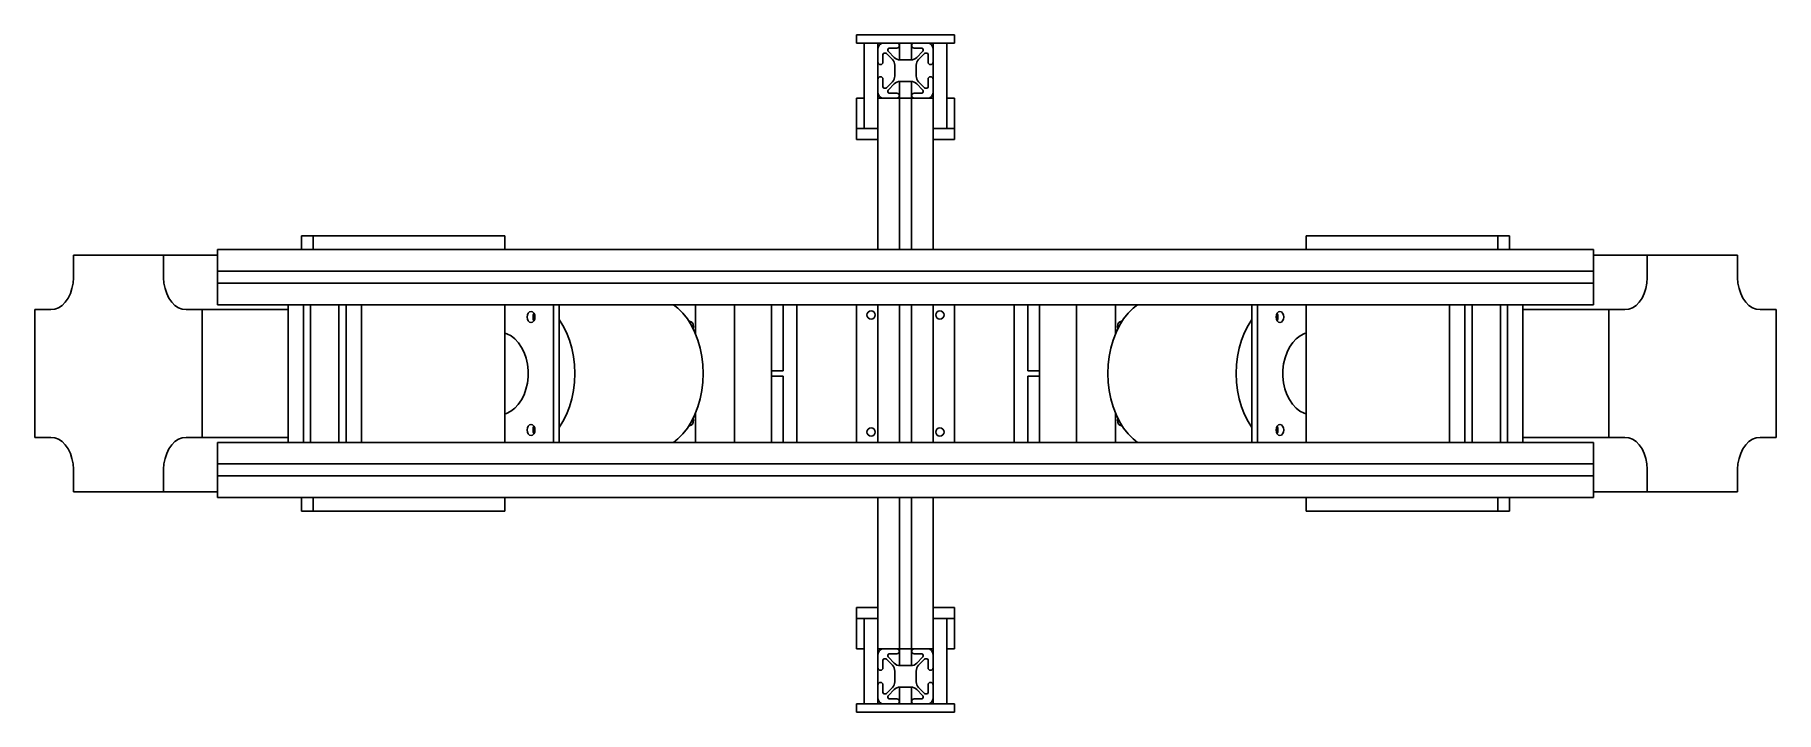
# Model space of a CAD drawing. Header units: millimetres. Extents: x -890 to 1645, y -303 to 1040.
# Drawn here: x 101 to 734, y 794 to 1040 of the extents above; entities that cross this region are included whole.
import ezdxf

# ---------------------------------------------------------------- set-up
doc = ezdxf.new("R2010")
doc.units = ezdxf.units.MM

msp = doc.modelspace()

# ---------------------------------------------------------------- linework, layer by layer
at = {"color": 7, "linetype": 'Continuous', "lineweight": 25}
for p, q in [((399.47, 1037), (399.47, 1040)), ((402.47, 1040), (399.47, 1040)), ((431.97, 1040), (402.47, 1040)), ((434.97, 1040), (431.97, 1040)), ((434.97, 1037), (434.97, 1040)), ((402.47, 1037), (399.47, 1037)), ((402.22, 1037), (402.22, 1006)), ((409.22, 1037), (402.47, 1037)), ((407.22, 1035), (407.22, 1037)), ((407.22, 1035), (407.22, 1030.1)), ((409.02, 1032.88), (409.02, 1030.1)), ((409.22, 1037), (414.12, 1037)), ((409.52, 1033.38), (409.92, 1033.38)), ((412.44, 1031.07), (410.27, 1033.24)), ((410.84, 1034.7), (410.84, 1034.3)), ((413.14, 1031.78), (410.98, 1033.94)), ((411.34, 1035.2), (414.12, 1035.2)), ((420.32, 1037), (414.12, 1037)), ((415.02, 1030.91), (415.02, 1037)), ((419.42, 1037), (419.42, 1030.91)), ((425.22, 1037), (420.32, 1037)), ((423.1, 1035.2), (420.32, 1035.2)), ((421.29, 1031.78), (423.45, 1033.94)), ((422, 1031.07), (424.16, 1033.24)), ((423.6, 1034.7), (423.6, 1034.3)), ((424.92, 1033.38), (424.51, 1033.38)), ((431.97, 1037), (425.22, 1037)), ((425.42, 1032.88), (425.42, 1030.1)), ((427.22, 1037), (427.22, 1035)), ((427.22, 1035), (427.22, 1030.1)), ((434.97, 1037), (431.97, 1037)), ((432.22, 1006), (432.22, 1037)), ((407.22, 1023.9), (407.22, 1030.1)), ((413.32, 1025.05), (413.32, 1028.95)), ((415.27, 1030.9), (419.17, 1030.9)), ((421.12, 1025.05), (421.12, 1028.95)), ((427.22, 1030.1), (427.22, 1023.9)), ((407.22, 1019), (407.22, 1023.9)), ((407.22, 1017), (407.22, 1019)), ((409.02, 1021.12), (409.02, 1023.9)), ((409.52, 1020.62), (409.92, 1020.62)), ((412.44, 1022.93), (410.27, 1020.77)), ((410.84, 1019.3), (410.84, 1019.71)), ((413.14, 1022.22), (410.98, 1020.06)), ((411.34, 1018.8), (414.12, 1018.8)), ((415.02, 1017), (415.02, 1023.09)), ((415.27, 1023.1), (419.17, 1023.1)), ((419.42, 1023.09), (419.42, 1017)), ((423.1, 1018.8), (420.32, 1018.8)), ((421.29, 1022.22), (423.45, 1020.06)), ((422, 1022.93), (424.16, 1020.77)), ((423.6, 1019.3), (423.6, 1019.71)), ((424.92, 1020.62), (424.51, 1020.62)), ((425.42, 1021.12), (425.42, 1023.9)), ((427.22, 1019), (427.22, 1023.9)), ((427.22, 1019), (427.22, 1017)), ((402.22, 1017), (399.47, 1017)), ((399.47, 1006), (399.47, 1017)), ((407.22, 1017), (407.22, 962)), ((407.22, 1017), (409.22, 1017)), ((409.22, 1017), (414.12, 1017)), ((414.12, 1017), (415.02, 1017)), ((415.02, 962), (415.02, 1017)), ((415.27, 1017), (415.02, 1017)), ((415.27, 1017), (419.17, 1017)), ((419.42, 1017), (419.17, 1017)), ((419.42, 1017), (419.42, 962)), ((419.42, 1017), (420.32, 1017)), ((425.22, 1017), (420.32, 1017)), ((425.22, 1017), (427.22, 1017)), ((427.22, 1017), (427.22, 962)), ((434.97, 1017), (432.22, 1017)), ((434.97, 1006), (434.97, 1017)), ((399.47, 1002), (399.47, 1006)), ((399.47, 1006), (402.47, 1006)), ((402.47, 1002), (399.47, 1002)), ((407.22, 1006), (402.47, 1006)), ((407.22, 1002), (402.47, 1002)), ((431.97, 1006), (427.22, 1006)), ((431.97, 1002), (427.22, 1002)), ((431.97, 1006), (434.97, 1006)), ((434.97, 1002), (431.97, 1002)), ((434.97, 1006), (434.97, 1002)), ((667.22, 962), (167.22, 962)), ((167.22, 962), (167.22, 960)), ((197.73, 962), (197.73, 967)), ((201.97, 967), (197.73, 967)), ((201.97, 962), (201.97, 967)), ((271.62, 967), (201.97, 967)), ((271.62, 962), (271.62, 967)), ((562.81, 967), (562.81, 962)), ((562.81, 967), (632.46, 967)), ((632.46, 967), (632.46, 962)), ((632.46, 967), (636.7, 967)), ((636.7, 967), (636.7, 962)), ((667.22, 962), (667.22, 960)), ((114.86, 951.8), (114.86, 960)), ((114.86, 960), (147.67, 960)), ((147.67, 951.8), (147.67, 960)), ((167.22, 960), (147.67, 960)), ((167.22, 960), (167.22, 955.1)), ((667.22, 960), (667.22, 955.1)), ((667.22, 960), (686.76, 960)), ((686.76, 951.8), (686.76, 960)), ((686.76, 960), (719.58, 960)), ((719.58, 951.8), (719.58, 960)), ((167.22, 955.1), (167.22, 954.2)), ((167.22, 954.2), (667.22, 954.2)), ((167.22, 954.2), (167.22, 953.95)), ((167.22, 953.95), (167.22, 950.05)), ((167.22, 950.05), (167.22, 949.8)), ((667.22, 949.8), (167.22, 949.8)), ((167.22, 949.8), (167.22, 948.9)), ((667.22, 955.1), (667.22, 954.2)), ((667.22, 954.2), (667.22, 953.95)), ((667.22, 953.95), (667.22, 950.05)), ((667.22, 950.05), (667.22, 949.8)), ((667.22, 949.8), (667.22, 948.9)), ((167.22, 948.9), (167.22, 944)), ((167.22, 944), (167.22, 942)), ((667.22, 948.9), (667.22, 944)), ((667.22, 944), (667.22, 942)), ((100.86, 893.8), (100.86, 940.21)), ((106.66, 940.21), (100.86, 940.21)), ((155.87, 940.21), (161.67, 940.21)), ((161.67, 940.21), (161.67, 893.8)), ((192.9, 940.21), (161.67, 940.21)), ((667.22, 942), (167.22, 942)), ((192.9, 942), (192.9, 892)), ((198.49, 892), (198.49, 942)), ((201.07, 942), (201.07, 892)), ((211.36, 892), (211.36, 942)), ((213.94, 942), (213.94, 892)), ((219.53, 892), (219.53, 942)), ((271.62, 892), (271.62, 942)), ((289.3, 892), (289.3, 942)), ((291.42, 892), (291.42, 942)), ((340.92, 931.42), (340.92, 942)), ((355.06, 892), (355.06, 942)), ((368.5, 942), (368.5, 892)), ((372.74, 918), (372.74, 942)), ((377.76, 942), (377.76, 892)), ((399.47, 892), (399.47, 942)), ((407.22, 942), (407.22, 892)), ((415.02, 892), (415.02, 942)), ((419.42, 942), (419.42, 892)), ((427.22, 942), (427.22, 892)), ((434.97, 942), (434.97, 892)), ((456.67, 942), (456.67, 892)), ((461.69, 918), (461.69, 942)), ((465.94, 892), (465.94, 942)), ((479.37, 942), (479.37, 892)), ((493.51, 942), (493.51, 931.42)), ((543.01, 942), (543.01, 892)), ((545.13, 942), (545.13, 892)), ((562.81, 942), (562.81, 892)), ((614.9, 942), (614.9, 892)), ((620.49, 892), (620.49, 942)), ((623.07, 942), (623.07, 892)), ((633.36, 892), (633.36, 942)), ((635.94, 942), (635.94, 892)), ((641.53, 892), (641.53, 942)), ((641.53, 940.21), (672.76, 940.21)), ((672.76, 893.8), (672.76, 940.21)), ((678.56, 940.21), (672.76, 940.21)), ((727.78, 940.21), (733.58, 940.21)), ((733.58, 940.21), (733.58, 893.8)), ((494.24, 933.97), (494.34, 933.22)), ((368.5, 918), (372.74, 918)), ((465.94, 918), (461.69, 918)), ((368.5, 916), (372.74, 916)), ((372.74, 916), (372.74, 892)), ((461.69, 916), (461.69, 892)), ((465.94, 916), (461.69, 916)), ((340.19, 900.03), (340.09, 900.78)), ((340.92, 892), (340.92, 902.58)), ((493.51, 902.58), (493.51, 892)), ((106.66, 893.8), (100.86, 893.8)), ((155.87, 893.8), (161.67, 893.8)), ((192.9, 893.8), (161.67, 893.8)), ((641.53, 893.8), (672.76, 893.8)), ((678.56, 893.8), (672.76, 893.8)), ((727.78, 893.8), (733.58, 893.8)), ((167.22, 892), (667.22, 892)), ((167.22, 890), (167.22, 892)), ((167.22, 885.1), (167.22, 890)), ((667.22, 890), (667.22, 892)), ((667.22, 885.1), (667.22, 890)), ((114.86, 882.2), (114.86, 874)), ((147.67, 882.2), (147.67, 874)), ((167.22, 884.2), (167.22, 885.1)), ((167.22, 884.2), (667.22, 884.2)), ((167.22, 883.95), (167.22, 884.2)), ((167.22, 880.05), (167.22, 883.95)), ((167.22, 879.8), (167.22, 880.05)), ((667.22, 879.8), (167.22, 879.8)), ((167.22, 878.9), (167.22, 879.8)), ((667.22, 884.2), (667.22, 885.1)), ((667.22, 883.95), (667.22, 884.2)), ((667.22, 880.05), (667.22, 883.95)), ((667.22, 879.8), (667.22, 880.05)), ((667.22, 878.9), (667.22, 879.8)), ((686.76, 882.2), (686.76, 874)), ((719.58, 882.2), (719.58, 874)), ((147.67, 874), (114.86, 874)), ((167.22, 874), (147.67, 874)), ((167.22, 874), (167.22, 878.9)), ((167.22, 872), (167.22, 874)), ((667.22, 874), (667.22, 878.9)), ((667.22, 872), (667.22, 874)), ((667.22, 874), (686.76, 874)), ((719.58, 874), (686.76, 874)), ((167.22, 872), (667.22, 872)), ((197.73, 867), (197.73, 872)), ((201.97, 867), (197.73, 867)), ((201.97, 867), (201.97, 872)), ((271.62, 867), (201.97, 867)), ((271.62, 867), (271.62, 872)), ((407.22, 872), (407.22, 817)), ((415.02, 817), (415.02, 872)), ((419.42, 872), (419.42, 817)), ((427.22, 872), (427.22, 817)), ((562.81, 872), (562.81, 867)), ((562.81, 867), (632.46, 867)), ((632.46, 872), (632.46, 867)), ((632.46, 867), (636.7, 867)), ((636.7, 872), (636.7, 867)), ((399.47, 828), (399.47, 832)), ((399.47, 832), (402.47, 832)), ((402.47, 832), (407.22, 832)), ((427.22, 832), (431.97, 832)), ((431.97, 832), (434.97, 832)), ((434.97, 832), (434.97, 828)), ((402.47, 828), (399.47, 828)), ((399.47, 828), (399.47, 817)), ((402.22, 828), (402.22, 797)), ((402.47, 828), (407.22, 828)), ((427.22, 828), (431.97, 828)), ((434.97, 828), (431.97, 828)), ((432.22, 797), (432.22, 828)), ((434.97, 828), (434.97, 817)), ((399.47, 817), (402.22, 817)), ((407.22, 815), (407.22, 817)), ((407.22, 817), (409.22, 817)), ((409.22, 817), (414.12, 817)), ((414.12, 817), (415.02, 817)), ((415.02, 810.91), (415.02, 817)), ((415.27, 817), (415.02, 817)), ((415.27, 817), (419.17, 817)), ((419.42, 817), (419.17, 817)), ((419.42, 817), (419.42, 810.91)), ((419.42, 817), (420.32, 817)), ((425.22, 817), (420.32, 817)), ((425.22, 817), (427.22, 817)), ((427.22, 817), (427.22, 815)), ((432.22, 817), (434.97, 817)), ((407.22, 815), (407.22, 810.1)), ((407.22, 803.9), (407.22, 810.1)), ((409.02, 812.88), (409.02, 810.1)), ((409.52, 813.38), (409.92, 813.38)), ((412.44, 811.07), (410.27, 813.24)), ((410.84, 814.7), (410.84, 814.3)), ((413.14, 811.78), (410.98, 813.94)), ((411.34, 815.2), (414.12, 815.2)), ((415.27, 810.9), (419.17, 810.9)), ((423.1, 815.2), (420.32, 815.2)), ((421.29, 811.78), (423.45, 813.94)), ((422, 811.07), (424.16, 813.24)), ((423.6, 814.7), (423.6, 814.3)), ((424.92, 813.38), (424.51, 813.38)), ((425.42, 812.88), (425.42, 810.1)), ((427.22, 815), (427.22, 810.1)), ((427.22, 810.1), (427.22, 803.9)), ((407.22, 799), (407.22, 803.9)), ((409.02, 801.12), (409.02, 803.9)), ((413.32, 805.05), (413.32, 808.95)), ((421.12, 805.05), (421.12, 808.95)), ((425.42, 801.12), (425.42, 803.9)), ((427.22, 799), (427.22, 803.9)), ((407.22, 797), (407.22, 799)), ((409.52, 800.62), (409.92, 800.62)), ((412.44, 802.93), (410.27, 800.77)), ((410.84, 799.3), (410.84, 799.71)), ((413.14, 802.22), (410.98, 800.06)), ((411.34, 798.8), (414.12, 798.8)), ((415.02, 797), (415.02, 803.09)), ((415.27, 803.1), (419.17, 803.1)), ((419.42, 803.09), (419.42, 797)), ((423.1, 798.8), (420.32, 798.8)), ((421.29, 802.22), (423.45, 800.06)), ((422, 802.93), (424.16, 800.77)), ((423.6, 799.3), (423.6, 799.71)), ((424.92, 800.62), (424.51, 800.62)), ((427.22, 799), (427.22, 797)), ((399.47, 797), (399.47, 794)), ((399.47, 797), (402.47, 797)), ((399.47, 794), (402.47, 794)), ((402.47, 797), (409.22, 797)), ((402.47, 794), (431.97, 794)), ((409.22, 797), (414.12, 797)), ((414.12, 797), (420.32, 797)), ((425.22, 797), (420.32, 797)), ((425.22, 797), (431.97, 797)), ((431.97, 797), (434.97, 797)), ((431.97, 794), (434.97, 794)), ((434.97, 797), (434.97, 794))]:
    msp.add_line(p, q, dxfattribs=at)
at = {"color": 7, "linetype": 'Continuous', "lineweight": 25, "flags": 128}
for points in [[(106.66, 940.21), (108.08, 940.38), (109.46, 940.91), (110.76, 941.76), (111.93, 942.92), (112.94, 944.35), (113.76, 946), (114.36, 947.84), (114.73, 949.79), (114.86, 951.8)], [(147.67, 951.8), (147.79, 949.79), (148.16, 947.84), (148.77, 946), (149.59, 944.35), (150.6, 942.92), (151.77, 941.76), (153.07, 940.91), (154.45, 940.38), (155.87, 940.21)], [(678.56, 940.21), (679.99, 940.38), (681.37, 940.91), (682.66, 941.76), (683.83, 942.92), (684.84, 944.35), (685.66, 946), (686.27, 947.84), (686.64, 949.79), (686.76, 951.8)], [(719.58, 951.8), (719.7, 949.79), (720.07, 947.84), (720.68, 946), (721.5, 944.35), (722.51, 942.92), (723.68, 941.76), (724.97, 940.91), (726.35, 940.38), (727.78, 940.21)], [(279.75, 937.5), (279.86, 938.27), (280.17, 938.92), (280.63, 939.35), (281.17, 939.5), (281.71, 939.35), (282.17, 938.92), (282.48, 938.27), (282.58, 937.5), (282.48, 936.74), (282.17, 936.09), (281.71, 935.65), (281.17, 935.5), (280.63, 935.65), (280.17, 936.09), (279.86, 936.74), (279.75, 937.5)], [(281.88, 937.5), (281.98, 938.27), (282.23, 938.83)], [(282.23, 936.18), (281.98, 936.74), (281.88, 937.5)], [(291.42, 936.6), (292.76, 934.46), (294.04, 931.9), (295.12, 929.15), (295.97, 926.25), (296.58, 923.23), (296.95, 920.14), (297.08, 917), (296.95, 913.87), (296.58, 910.77), (295.97, 907.75), (295.12, 904.85), (294.04, 902.11), (292.76, 899.54), (291.42, 897.41)], [(332.87, 942), (334.48, 940.71), (336.29, 938.89), (337.95, 936.8), (339.43, 934.46), (340.71, 931.9), (341.79, 929.15), (342.64, 926.25), (343.25, 923.23), (343.62, 920.14), (343.75, 917), (343.62, 913.87), (343.25, 910.77), (342.64, 907.75), (341.79, 904.85), (340.71, 902.11), (339.43, 899.54), (337.95, 897.2), (336.29, 895.11), (334.48, 893.29), (332.87, 892)], [(501.57, 892), (499.95, 893.29), (498.14, 895.11), (496.48, 897.2), (495, 899.54), (493.72, 902.11), (492.65, 904.85), (491.8, 907.75), (491.18, 910.77), (490.81, 913.87), (490.68, 917), (490.81, 920.14), (491.18, 923.23), (491.8, 926.25), (492.65, 929.15), (493.72, 931.9), (495, 934.46), (496.48, 936.8), (498.14, 938.89), (499.95, 940.71), (501.57, 942)], [(543.01, 897.41), (541.67, 899.54), (540.39, 902.11), (539.31, 904.85), (538.47, 907.75), (537.85, 910.77), (537.48, 913.87), (537.35, 917), (537.48, 920.14), (537.85, 923.23), (538.47, 926.25), (539.31, 929.15), (540.39, 931.9), (541.67, 934.46), (543.01, 936.6)], [(554.68, 937.5), (554.57, 936.74), (554.26, 936.09), (553.81, 935.65), (553.26, 935.5), (552.72, 935.65), (552.26, 936.09), (551.96, 936.74), (551.85, 937.5), (551.96, 938.27), (552.26, 938.92), (552.72, 939.35), (553.26, 939.5), (553.81, 939.35), (554.26, 938.92), (554.57, 938.27), (554.68, 937.5)], [(552.2, 938.83), (552.45, 938.27), (552.56, 937.5)], [(552.56, 937.5), (552.45, 936.74), (552.2, 936.18)], [(279.82, 913.52), (280.07, 915.79), (280.08, 918.09), (279.84, 920.36), (279.36, 922.55), (278.64, 924.61), (277.71, 926.5), (276.59, 928.16), (275.3, 929.56), (273.88, 930.66), (272.35, 931.45), (271.62, 931.7)], [(340.09, 933.22), (340.19, 933.97), (340.08, 934.74), (339.78, 935.39), (339.32, 935.82), (338.78, 935.97), (338.53, 935.94)], [(339.13, 935.91), (338.94, 935.82), (338.72, 935.65)], [(495.9, 935.94), (495.66, 935.97), (495.11, 935.82), (494.66, 935.39), (494.35, 934.74), (494.24, 933.97)], [(495.72, 935.65), (495.49, 935.82), (495.3, 935.91)], [(562.81, 931.7), (562.16, 931.48), (560.63, 930.71), (559.2, 929.63), (557.91, 928.24), (556.78, 926.59), (555.84, 924.72), (555.11, 922.67), (554.61, 920.48)], [(554.61, 920.48), (554.36, 918.21), (554.35, 915.92), (554.59, 913.64), (555.08, 911.45), (555.79, 909.39), (556.72, 907.51), (557.84, 905.85), (559.13, 904.45), (560.55, 903.34), (562.08, 902.55), (562.81, 902.31)], [(271.62, 902.31), (272.27, 902.52), (273.8, 903.29), (275.23, 904.38), (276.53, 905.76), (277.66, 907.41), (278.6, 909.28), (279.32, 911.34), (279.82, 913.52)], [(279.75, 896.5), (279.86, 897.27), (280.17, 897.92), (280.63, 898.35), (281.17, 898.5), (281.71, 898.35), (282.17, 897.92), (282.48, 897.27), (282.58, 896.5), (282.48, 895.74), (282.17, 895.09), (281.71, 894.65), (281.17, 894.5), (280.63, 894.65), (280.17, 895.09), (279.86, 895.74), (279.75, 896.5)], [(338.53, 898.06), (338.78, 898.03), (339.32, 898.18), (339.78, 898.62), (340.08, 899.27), (340.19, 900.03)], [(494.34, 900.78), (494.24, 900.03), (494.35, 899.27), (494.66, 898.62), (495.11, 898.18), (495.66, 898.03), (495.9, 898.06)], [(554.68, 896.5), (554.57, 895.74), (554.26, 895.09), (553.81, 894.65), (553.26, 894.5), (552.72, 894.65), (552.26, 895.09), (551.96, 895.74), (551.85, 896.5), (551.96, 897.27), (552.26, 897.92), (552.72, 898.35), (553.26, 898.5), (553.81, 898.35), (554.26, 897.92), (554.57, 897.27), (554.68, 896.5)], [(114.86, 882.2), (114.73, 884.22), (114.36, 886.17), (113.76, 888), (112.94, 889.66), (111.93, 891.09), (110.76, 892.25), (109.46, 893.1), (108.08, 893.62), (106.66, 893.8)], [(155.87, 893.8), (154.45, 893.62), (153.07, 893.1), (151.77, 892.25), (150.6, 891.09), (149.59, 889.66), (148.77, 888), (148.16, 886.17), (147.79, 884.22), (147.67, 882.2)], [(281.88, 896.5), (281.98, 897.27), (282.23, 897.83)], [(282.23, 895.18), (281.98, 895.74), (281.88, 896.5)], [(338.72, 898.35), (338.94, 898.18), (339.13, 898.1)], [(495.3, 898.1), (495.49, 898.18), (495.72, 898.35)], [(552.2, 897.83), (552.45, 897.27), (552.56, 896.5)], [(552.56, 896.5), (552.45, 895.74), (552.2, 895.18)], [(686.76, 882.2), (686.64, 884.22), (686.27, 886.17), (685.66, 888), (684.84, 889.66), (683.83, 891.09), (682.66, 892.25), (681.37, 893.1), (679.99, 893.62), (678.56, 893.8)], [(727.78, 893.8), (726.35, 893.62), (724.97, 893.1), (723.68, 892.25), (722.51, 891.09), (721.5, 889.66), (720.68, 888), (720.07, 886.17), (719.7, 884.22), (719.58, 882.2)]]:
    msp.add_lwpolyline(points, dxfattribs=at)
at = {"color": 7, "linetype": 'Continuous', "lineweight": 25}
for centre in [(404.72, 938.25), (429.72, 938.25), (404.72, 895.75), (429.72, 895.75)]:
    msp.add_circle(centre, 1.5, dxfattribs=at)
for centre, radius, start, end in [((409.22, 1035), 2, 90, 180), ((409.52, 1032.88), 0.5, 90, 180), ((409.92, 1032.88), 0.5, 45, 90), ((411.34, 1034.7), 0.5, 90, 180), ((411.34, 1034.3), 0.5, 180, 225), ((415.27, 1033.9), 3, 225, 270), ((414.12, 1036.1), 0.9, 270, 90), ((419.17, 1033.9), 3, 270, 315), ((420.32, 1036.1), 0.9, 90, 270), ((423.1, 1034.7), 0.5, 0, 90), ((423.1, 1034.3), 0.5, 315, 0), ((424.51, 1032.88), 0.5, 90, 135), ((424.92, 1032.88), 0.5, 0, 90), ((425.22, 1035), 2, 0, 90), ((408.12, 1030.1), 0.9, 180, 0), ((410.32, 1028.95), 3, 0, 45), ((410.32, 1025.05), 3, 315, 0), ((424.12, 1028.95), 3, 135, 180), ((424.12, 1025.05), 3, 180, 225), ((426.32, 1030.1), 0.9, 180, 0), ((408.12, 1023.9), 0.9, 0, 180), ((409.22, 1019), 2, 180, 270), ((409.52, 1021.12), 0.5, 180, 270), ((409.92, 1021.12), 0.5, 270, 315), ((411.34, 1019.71), 0.5, 135, 180), ((411.34, 1019.3), 0.5, 180, 270), ((415.27, 1020.1), 3, 90, 135), ((414.12, 1017.9), 0.9, 270, 90), ((419.17, 1020.1), 3, 45, 90), ((420.32, 1017.9), 0.9, 90, 270), ((423.1, 1019.3), 0.5, 270, 0), ((423.1, 1019.71), 0.5, 0, 45), ((424.51, 1021.12), 0.5, 225, 270), ((424.92, 1021.12), 0.5, 270, 0), ((425.22, 1019), 2, 270, 0), ((426.32, 1023.9), 0.9, 0, 180), ((284.49, 937.5), 2.62, 149.68277, 210.31723), ((549.94, 937.5), 2.62, 329.68125, 30.31875), ((284.49, 896.5), 2.62, 149.68266, 210.31734), ((549.94, 896.5), 2.62, 329.68114, 30.31886), ((409.22, 815), 2, 90, 180), ((414.12, 816.1), 0.9, 270, 90), ((420.32, 816.1), 0.9, 90, 270), ((425.22, 815), 2, 0, 90), ((408.12, 810.1), 0.9, 180, 0), ((409.52, 812.88), 0.5, 90, 180), ((409.92, 812.88), 0.5, 45, 90), ((411.34, 814.7), 0.5, 90, 180), ((411.34, 814.3), 0.5, 180, 225), ((410.32, 808.95), 3, 0, 45), ((415.27, 813.9), 3, 225, 270), ((419.17, 813.9), 3, 270, 315), ((424.12, 808.95), 3, 135, 180), ((423.1, 814.7), 0.5, 0, 90), ((423.1, 814.3), 0.5, 315, 0), ((424.51, 812.88), 0.5, 90, 135), ((424.92, 812.88), 0.5, 0, 90), ((426.32, 810.1), 0.9, 180, 0), ((408.12, 803.9), 0.9, 0, 180), ((410.32, 805.05), 3, 315, 0), ((424.12, 805.05), 3, 180, 225), ((426.32, 803.9), 0.9, 0, 180), ((409.22, 799), 2, 180, 270), ((409.52, 801.12), 0.5, 180, 270), ((409.92, 801.12), 0.5, 270, 315), ((411.34, 799.71), 0.5, 135, 180), ((411.34, 799.3), 0.5, 180, 270), ((415.27, 800.1), 3, 90, 135), ((414.12, 797.9), 0.9, 270, 90), ((419.17, 800.1), 3, 45, 90), ((420.32, 797.9), 0.9, 90, 270), ((423.1, 799.3), 0.5, 270, 0), ((423.1, 799.71), 0.5, 0, 45), ((424.51, 801.12), 0.5, 225, 270), ((424.92, 801.12), 0.5, 270, 0), ((425.22, 799), 2, 270, 0)]:
    msp.add_arc(centre, radius, start, end, dxfattribs=at)

doc.saveas('drawing.dxf')
